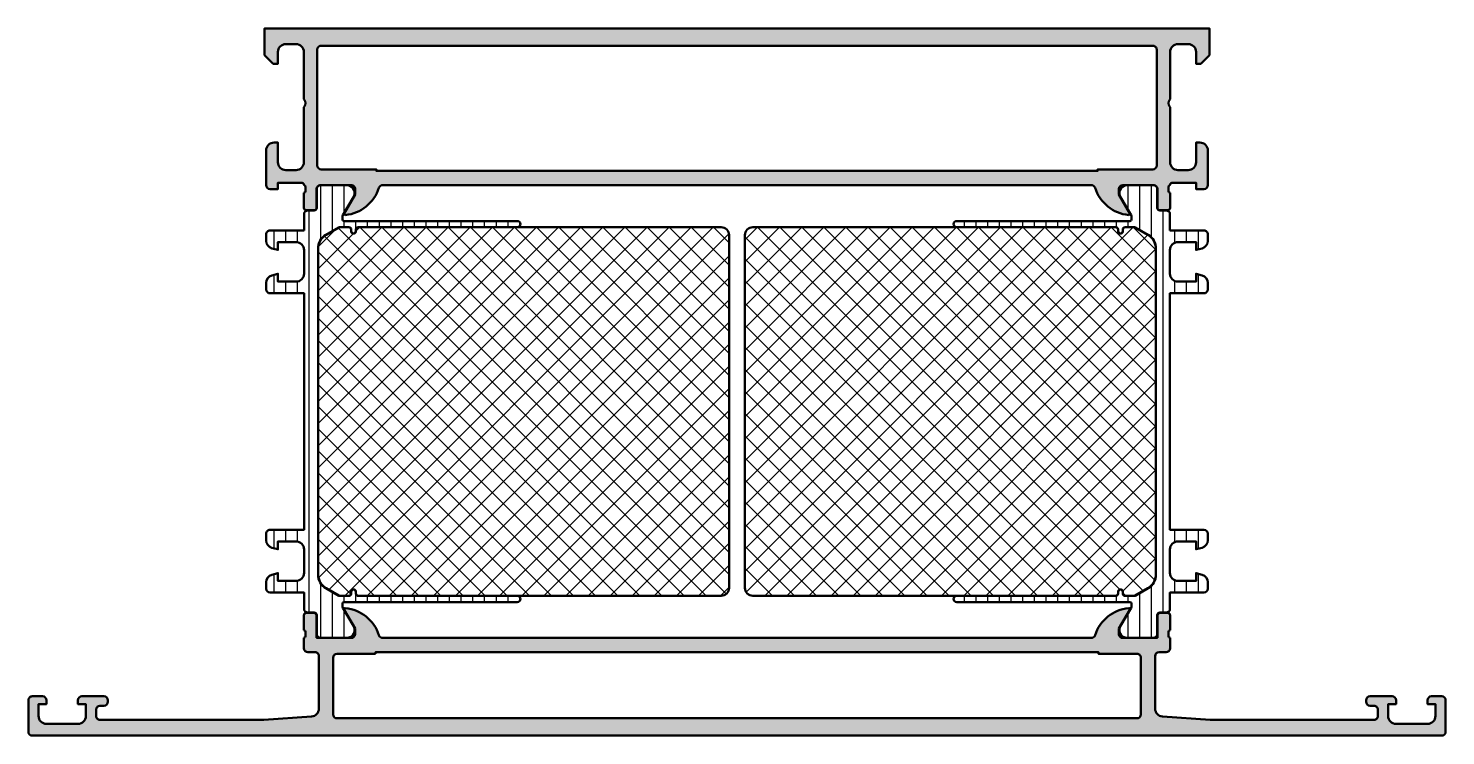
# Model space of a CAD drawing. Extents: x 0 to 180, y 0 to 90.
import ezdxf

# ---------------------------------------------------------------- set-up
doc = ezdxf.new("R2010")
doc.units = 0
for name, color, linetype, lineweight in [('0S-Alu contour', 7, 'Continuous', 50), ('0S-Alu hatch', 252, 'Continuous', 25), ('0S-Plastic contour', 254, 'Continuous', 50), ('0S-Plastic hatch', 253, 'Continuous', 25), ('0S-PT contour', 91, 'Continuous', 50), ('0S-PT hatch', 103, 'Continuous', 25)]:
    doc.layers.add(name, color=color, linetype=linetype, lineweight=lineweight)
pattern_1 = [(90, (0, 0), (-1.4859, 0), [])]
pattern_2 = [(135, (0, 0), (-1.403165018917055, -1.403165018917055), []), (225, (0, 0), (1.403165018917055, -1.403165018917055), [])]

# ---------------------------------------------------------------- blocks, each defined once
blk = doc.blocks.new('357210__A2CE162E_C3FB_48F1_88AA_946FA57472EB_')
at = {"layer": '0S-Alu hatch'}
h = blk.add_hatch(color=256, dxfattribs=at)
edge = h.paths.add_edge_path()
edge.add_ellipse((33.99997299848462, 86.79996918378733), major_axis=(-1.000027001879928, 0), ratio=1, start_angle=180, end_angle=269.9999999999992, ccw=False)
edge.add_line((35.00000000036456, 86.79996918378733), (35.00000000000003, 80.7999961853027))
edge.add_ellipse((34.47487825965855, 80.29999618530272), major_axis=(-0.7250881616598547, 0), ratio=1, start_angle=136.4038153765767, end_angle=223.5961846234234, ccw=False)
edge.add_line((35.00000000000003, 79.7999961853027), (35.00000000036455, 72.80002318681811))
edge.add_ellipse((33.99997299848463, 72.80002318681811), major_axis=(-1.000027001879921, 0), ratio=1, start_angle=90.00000000865992, end_angle=180, ccw=False)
edge.add_line((33.99997299863578, 71.79999618493818), (32.70000151260099, 71.79999618510624))
edge.add_ellipse((32.70000151260099, 72.80001600845054), major_axis=(-1.000019823344302, 0), ratio=1, start_angle=0, end_angle=90, ccw=False)
edge.add_line((31.69998168925668, 72.80001600845054), (31.69998168945316, 75.29999618530272))
edge.add_line((31.69998168945316, 75.29999618530272), (31.20000151260099, 75.29999618549918))
edge.add_arc((31.20000151260098, 74.29997636215487), 1.000019823344317, 89.9999999999998, 180)
edge.add_line((30.19998168925666, 74.29997636221172), (30.19998168920306, 69.90000284448733))
edge.add_arc((30.69999750391122, 69.90000284448735), 0.5000158147081564, 180, 270)
edge.add_line((30.69999750391122, 69.3999870297792), (31.69998168945316, 69.39998703002927))
edge.add_line((31.69998168945316, 69.39998703002927), (31.7001647949219, 70.19971542358397))
edge.add_line((31.7001647949219, 70.19971542358397), (34.69481618328842, 70.19971542358397))
edge.add_ellipse((34.69481618328844, 69.89971542358398), major_axis=(-0.2999999999999829, 0), ratio=1, start_angle=199.6171625852664, end_angle=270.0000000000041, ccw=False)
edge.add_line((34.97740326173258, 70.00043554618316), (35.0145957020689, 69.89608596058272))
edge.add_ellipse((34.91911604945447, 69.63186646253415), major_axis=(-0.2809418217574853, 0), ratio=1, start_angle=178.966945697799, end_angle=250.1319230473517, ccw=False)
edge.add_line((35.20001220703128, 69.62680130004915), (35.20001220703128, 69.17321853637687))
edge.add_ellipse((34.92106110355155, 69.16760241268479), major_axis=(-0.2790076324724508, 0), ratio=1, start_angle=106.43499743846971, end_angle=181.1533803407613, ccw=False)
edge.add_line((35.00000000000002, 68.89999465942383), (35.00000000000003, 67.00001296997067))
edge.add_arc((35.30000000000001, 67.00001296997067), 0.2999999999999829, 180, 270)
edge.add_line((35.30000000000001, 66.70001296997069), (36.29997558593755, 66.70001296997069))
edge.add_arc((36.29997558593755, 67.00001296997067), 0.2999999999999829, 270, 360)
edge.add_line((36.59997558593753, 67.00001296998892), (36.59997558579151, 69.3999825756073))
edge.add_ellipse((37.09996704027815, 69.3999825756073), major_axis=(-0.4999914544866328, 0), ratio=1, start_angle=270.00000000379595, end_angle=360, ccw=False)
edge.add_line((37.09996704024502, 69.89997403009393), (41.00000844541102, 69.89997403027931))
edge.add_ellipse((41.00000844541104, 69.39999010501352), major_axis=(-0.499983925265795, 0), ratio=1, start_angle=180, end_angle=270.00000000000165, ccw=False)
edge.add_line((41.49999237067683, 69.39999010501359), (41.49999237060561, 68.69997708177837))
edge.add_line((41.49999237060561, 68.69997708177837), (40.11174774169909, 66.29545895433724))
edge.add_arc((40.23559690514067, 66.23755170354637), 0.1367181954947265, 154.9409625368292, 275.5867961988117)
edge.add_arc((39.76213917038903, 71.07773224598856), 4.999999999999986, 275.5867961988125, 342.2389692797492)
edge.add_ellipse((44.99907530060331, 69.40026416962607), major_axis=(-0.499036204568865, 0), ratio=1, start_angle=270.00044199156594, end_angle=342.23896927975073, ccw=False)
edge.add_line((44.99907145093418, 69.89930037418009), (134.9999732336605, 69.89999465953242))
edge.add_ellipse((134.9999770910328, 69.39995941475189), major_axis=(-0.5000352447954124, 0), ratio=1, start_angle=197.7610307202519, end_angle=270.0004419911521, ccw=False)
edge.add_arc((140.2378646443081, 71.07773224598871), 5.000000000000136, 197.761030720251, 264.413203801188)
edge.add_arc((139.7644069095565, 66.2375517035464), 0.1367181954947283, 264.4132038011853, 385.0590374631666)
edge.add_line((139.8882560729981, 66.29545895433724), (138.5000114440916, 68.69997708177837))
edge.add_line((138.5000114440916, 68.69997708177837), (138.5000114440204, 69.39999010501359))
edge.add_ellipse((138.9999953692862, 69.39999010501352), major_axis=(-0.4999839252658092, 0), ratio=1, start_angle=270.00000001044845, end_angle=360, ccw=False)
edge.add_line((138.999995369195, 69.89997403027931), (142.9000260014299, 69.89997403073227))
edge.add_ellipse((142.9000260014298, 69.39997561738834), major_axis=(-0.4999984133439313, 0), ratio=1, start_angle=180, end_angle=269.99999999999676, ccw=False)
edge.add_line((143.4000244147738, 69.39997561738832), (143.4000244140625, 67.0000205993652))
edge.add_arc((143.7000244140625, 67.0000205993652), 0.2999999999999829, 180, 270)
edge.add_line((143.7000244140625, 66.7000205993652), (144.7, 66.7000205993652))
edge.add_arc((144.7, 67.00002059936521), 0.3000000000000114, 270, 360)
edge.add_line((145, 67.00002059936521), (144.9999999999999, 68.90000228881837))
edge.add_ellipse((145.0789388964483, 69.16761004207922), major_axis=(-0.2790076324723188, 0), ratio=1, start_angle=-1.1533803408378276, end_angle=73.56500256153907, ccw=False)
edge.add_line((144.7999877929687, 69.17322616577167), (144.7999877929687, 69.62680892944333))
edge.add_ellipse((145.1296682150864, 69.5982817256727), major_axis=(-0.3309123480360113, 0), ratio=1, start_angle=295.8475274471544, end_angle=355.05452210426523, ccw=False)
edge.add_line((144.9853977864102, 69.89608875294421), (145.0225883679146, 70.00043853814253))
edge.add_ellipse((145.3051770991977, 69.8997230529785), major_axis=(-0.3000000000000156, 0), ratio=1, start_angle=269.99999999998914, end_angle=340.38377767246345, ccw=False)
edge.add_line((145.3051770991978, 70.19972305297853), (148.2998352050781, 70.1997230529785))
edge.add_line((148.2998352050781, 70.1997230529785), (148.3000183105468, 69.39999465942381))
edge.add_line((148.3000183105468, 69.39999465942381), (149.3000024960887, 69.39999465917371))
edge.add_arc((149.3000024960887, 69.90001047388189), 0.5000158147081777, 270.0000000000033, 360)
edge.add_line((149.8000183107969, 69.90001047385958), (149.8000183107433, 74.2999839915494))
edge.add_arc((148.799998487399, 74.2999839915494), 1.000019823344302, 0, 90.0000000000016)
edge.add_line((148.799998487399, 75.3000038148937), (148.3000183105469, 75.30000381469725))
edge.add_line((148.3000183105469, 75.30000381469725), (148.3000183107433, 72.80002363784511))
edge.add_ellipse((147.299998487399, 72.80002363784511), major_axis=(-1.000019823344359, 0), ratio=1, start_angle=90.00000001606429, end_angle=180, ccw=False)
edge.add_line((147.2999984876794, 71.80000381450076), (146.0000270015153, 71.80000381433271))
edge.add_ellipse((146.0000270015153, 72.80003081621265), major_axis=(-1.000027001879942, 0), ratio=1, start_angle=0, end_angle=90, ccw=False)
edge.add_line((144.9999999996354, 72.80003081621265), (145, 79.80000381469725))
edge.add_ellipse((145.5251217403415, 80.30000381469723), major_axis=(-0.725088161659901, 0), ratio=1, start_angle=-43.59618462341979, end_angle=43.5961846234199, ccw=False)
edge.add_line((145, 80.80000381469725), (144.9999999996354, 86.79997681318184))
edge.add_ellipse((146.0000270015153, 86.79997681318187), major_axis=(-1.000027001879914, 0), ratio=1, start_angle=270.00000000865657, end_angle=360, ccw=False)
edge.add_line((146.0000270013642, 87.80000381506179), (147.2999984873989, 87.80000381489371))
edge.add_ellipse((147.2999984873989, 86.79998399154934), major_axis=(-1.000019823344374, 0), ratio=1, start_angle=180, end_angle=269.9999999999984, ccw=False)
edge.add_line((148.3000183107433, 86.79998399154941), (148.3000183105469, 85.30000381469723))
edge.add_line((148.3000183105469, 85.30000381469723), (148.9000244140625, 85.30000381469723))
edge.add_line((148.9000244140625, 85.30000381469723), (150, 86.40000991821287))
edge.add_line((150, 86.40000991821287), (150, 89.80000381469725))
edge.add_line((150, 89.80000381469725), (30.00000000000003, 89.7999961853027))
edge.add_line((30.00000000000003, 89.7999961853027), (30.00000000000003, 86.40000228881834))
edge.add_line((30.00000000000003, 86.40000228881834), (31.09997558593753, 85.29999618530272))
edge.add_line((31.09997558593753, 85.29999618530272), (31.69998168945316, 85.29999618530272))
edge.add_line((31.69998168945316, 85.29999618530272), (31.69998168925668, 86.7999763621549))
edge.add_ellipse((32.70000151260094, 86.79997636215492), major_axis=(-1.000019823344267, 0), ratio=1, start_angle=270.0000000160651, end_angle=360, ccw=False)
edge.add_line((32.70000151232055, 87.7999961854992), (33.99997299848464, 87.79999618566725))
edge = h.paths.add_edge_path()
edge.add_ellipse((37.20000898742271, 87.09997575378824), major_axis=(-0.5000234838237261, 0), ratio=1, start_angle=270.0000041398069, end_angle=359.9973091415379, ccw=False)
edge.add_line((37.20000895129438, 87.59999923761197), (142.7999947911488, 87.60000686700656))
edge.add_ellipse((142.7999948272745, 87.09998338318277), major_axis=(-0.5000234838237532, 0), ratio=1, start_angle=180, end_angle=270.0000041395056, ccw=False)
edge.add_line((143.3000183110983, 87.09998338319129), (143.3000183107969, 72.40001047388186))
edge.add_ellipse((142.8000024960887, 72.40001047388186), major_axis=(-0.5000158147081493, 0), ratio=1, start_angle=90, end_angle=180, ccw=False)
edge.add_line((142.8000024960887, 71.89999465917373), (135.8000183105468, 71.89999465942381))
edge.add_line((135.8000183105468, 71.89999465942381), (135.8000183105468, 71.69999771118162))
edge.add_line((135.8000183105468, 71.69999771118162), (44.19998550415042, 71.69999008178709))
edge.add_line((44.19998550415042, 71.69999008178709), (44.19998550415042, 71.89998703002927))
edge.add_line((44.19998550415042, 71.89998703002927), (37.20000131860849, 71.8999870297792))
edge.add_ellipse((37.20000131860849, 72.40000284448735), major_axis=(-0.5000158147081564, 0), ratio=1, start_angle=0, end_angle=90, ccw=False)
edge.add_line((36.69998550390033, 72.40000284448735), (36.69998550415042, 87.09999923706053))
at = {"layer": '0S-Alu contour', "color": 7}
for points in [[(148.3000183107433, 86.79998399154941), (148.3000183105469, 85.30000381469723), (148.9000244140625, 85.30000381469723), (150, 86.40000991821287), (150, 89.80000381469725), (30.00000000000003, 89.7999961853027), (30.00000000000003, 86.40000228881834), (31.09997558593753, 85.29999618530272), (31.69998168945316, 85.29999618530272), (31.69998168925668, 86.7999763621549)], [(32.70000151232055, 87.7999961854992), (33.99997299848464, 87.79999618566725)], [(35.00000000036456, 86.79996918378733), (35.00000000000003, 80.7999961853027)], [(36.69998550390033, 72.40000284448735), (36.69998550415042, 87.09999923706053)], [(37.20000895129438, 87.59999923761197), (142.7999947911488, 87.60000686700656)], [(143.3000183110983, 87.09998338319129), (143.3000183107969, 72.40001047388186)], [(145, 80.80000381469725), (144.9999999996354, 86.79997681318184)], [(146.0000270013642, 87.80000381506179), (147.2999984873989, 87.80000381489371)], [(35.00000000000003, 79.7999961853027), (35.00000000036455, 72.80002318681811)], [(144.9999999996354, 72.80003081621265), (145, 79.80000381469725)], [(30.19998168925666, 74.29997636221172), (30.19998168920306, 69.90000284448733)], [(31.69998168925668, 72.80001600845054), (31.69998168945316, 75.29999618530272), (31.20000151260099, 75.29999618549918)], [(148.799998487399, 75.3000038148937), (148.3000183105469, 75.30000381469725), (148.3000183107433, 72.80002363784511)], [(149.8000183107969, 69.90001047385958), (149.8000183107433, 74.2999839915494)], [(33.99997299863578, 71.79999618493818), (32.70000151260099, 71.79999618510624)], [(142.8000024960887, 71.89999465917373), (135.8000183105468, 71.89999465942381), (135.8000183105468, 71.69999771118162), (44.19998550415042, 71.69999008178709), (44.19998550415042, 71.89998703002927), (37.20000131860849, 71.8999870297792)], [(147.2999984876794, 71.80000381450076), (146.0000270015153, 71.80000381433271)], [(30.69999750391122, 69.3999870297792), (31.69998168945316, 69.39998703002927), (31.7001647949219, 70.19971542358397), (34.69481618328842, 70.19971542358397)], [(34.97740326173258, 70.00043554618316), (35.0145957020689, 69.89608596058272)], [(35.00000000000002, 68.89999465942383), (35.00000000000003, 67.00001296997067)], [(35.20001220703128, 69.62680130004915), (35.20001220703128, 69.17321853637687)], [(36.59997558593753, 67.00001296998892), (36.59997558579151, 69.3999825756073)], [(37.09996704024502, 69.89997403009393), (41.00000844541102, 69.89997403027931)], [(41.49999237067683, 69.39999010501359), (41.49999237060561, 68.69997708177837), (40.11174774169909, 66.29545895433724)], [(44.99907145093418, 69.89930037418009), (134.9999732336605, 69.89999465953242)], [(139.8882560729981, 66.29545895433724), (138.5000114440916, 68.69997708177837), (138.5000114440204, 69.39999010501359)], [(138.999995369195, 69.89997403027931), (142.9000260014299, 69.89997403073227)], [(143.4000244147738, 69.39997561738832), (143.4000244140625, 67.0000205993652)], [(144.7999877929687, 69.17322616577167), (144.7999877929687, 69.62680892944333)], [(144.9853977864102, 69.89608875294421), (145.0225883679146, 70.00043853814253)], [(145, 67.00002059936521), (144.9999999999999, 68.90000228881837)], [(145.3051770991978, 70.19972305297853), (148.2998352050781, 70.1997230529785), (148.3000183105468, 69.39999465942381), (149.3000024960887, 69.39999465917371)], [(35.30000000000001, 66.70001296997069), (36.29997558593755, 66.70001296997069)], [(143.7000244140625, 66.7000205993652), (144.7, 66.7000205993652)]]:
    blk.add_lwpolyline(points, dxfattribs=at)
at = {"layer": '0S-Alu contour', "color": 7, "extrusion": (0, 0, -1)}
for centre, radius, start, end in [((-32.70000151260094, 86.79997636215492), 1.000019823344267, 0, 89.99999998393488), ((-33.99997299848462, 86.79996918378733), 1.000027001879928, 90.00000000000081, 180), ((-37.20000898742271, 87.09997575378824), 0.5000234838237261, 0.002690858462049, 89.99999586019312), ((-142.7999948272745, 87.09998338318277), 0.5000234838237532, 89.99999586049437, 180), ((-146.0000270015153, 86.79997681318187), 1.000027001879914, 0, 89.99999999134344), ((-147.2999984873989, 86.79998399154934), 1.000019823344374, 90.0000000000016, 180), ((-34.47487825965855, 80.29999618530272), 0.7250881616598548, 136.4038153765766, 223.5961846234233), ((-145.5251217403415, 80.30000381469723), 0.725088161659901, 316.4038153765801, 43.59618462341983), ((-32.70000151260099, 72.80001600845054), 1.000019823344302, 270, 0), ((-33.99997299848463, 72.80002318681811), 1.000027001879921, 180, 269.9999999913401), ((-37.20000131860849, 72.40000284448735), 0.5000158147081564, 270, 0), ((-142.8000024960887, 72.40001047388186), 0.5000158147081493, 180, 270), ((-146.0000270015153, 72.80003081621265), 1.000027001879942, 270, 0), ((-147.299998487399, 72.80002363784511), 1.000019823344359, 180, 269.9999999839357), ((-34.69481618328844, 69.89971542358398), 0.2999999999999829, 89.99999999999594, 160.3828374147336), ((-34.92106110355155, 69.16760241268479), 0.2790076324724508, 178.8466196592387, 253.5650025615303), ((-34.91911604945447, 69.63186646253415), 0.2809418217574853, 109.8680769526483, 181.0330543022011), ((-37.09996704027815, 69.3999825756073), 0.4999914544866329, 0, 89.99999999620404), ((-41.00000844541104, 69.39999010501352), 0.499983925265795, 89.99999999999837, 180), ((-44.99907530060331, 69.40026416962607), 0.4990362045688651, 17.76103072024925, 89.99955800843404), ((-134.9999770910328, 69.39995941475189), 0.5000352447954124, 89.99955800884786, 162.2389692797481), ((-138.9999953692862, 69.39999010501352), 0.4999839252658092, 0, 89.99999998955157), ((-142.9000260014298, 69.39997561738834), 0.4999984133439313, 90.00000000000325, 180), ((-145.0789388964483, 69.16761004207922), 0.2790076324723188, 286.4349974384609, 1.153380340837794), ((-145.1296682150864, 69.5982817256727), 0.3309123480360113, 4.945477895734765, 64.1524725528456), ((-145.3051770991977, 69.8997230529785), 0.3000000000000156, 19.61622232753654, 90.00000000001087)]:
    blk.add_arc(centre, radius, start, end, dxfattribs=at)
at = {"layer": '0S-Alu contour', "color": 7}
for centre, radius, start, end in [((31.20000151260098, 74.29997636215487), 1.000019823344317, 89.9999999999998, 180), ((148.799998487399, 74.2999839915494), 1.000019823344302, 0, 90.0000000000016), ((30.69999750391122, 69.90000284448735), 0.5000158147081564, 180, 270), ((39.76213917038903, 71.07773224598856), 4.999999999999986, 275.5867961988125, 342.2389692797492), ((140.2378646443081, 71.07773224598871), 5.000000000000136, 197.761030720251, 264.413203801188), ((149.3000024960887, 69.90001047388189), 0.5000158147081777, 270.0000000000033, 0), ((35.30000000000001, 67.00001296997067), 0.2999999999999829, 180, 270), ((36.29997558593755, 67.00001296997067), 0.2999999999999829, 270, 0), ((143.7000244140625, 67.0000205993652), 0.2999999999999829, 180, 270), ((144.7, 67.00002059936521), 0.3000000000000114, 270, 0), ((40.23559690514067, 66.23755170354637), 0.1367181954947265, 154.9409625368292, 275.5867961988117), ((139.7644069095565, 66.2375517035464), 0.1367181954947283, 264.4132038011853, 25.05903746316666)]:
    blk.add_arc(centre, radius, start, end, dxfattribs=at)
blk = doc.blocks.new('284603__00D54223_AC9E_4FA6_A625_44B246B85FA3___D4ED3256_DC19_4FDC_8591_6B9765A6E236_')
at = {"layer": '0S-Plastic hatch'}
h = blk.add_hatch(dxfattribs=at)
h.set_pattern_fill('ANSI31', color=256, scale=0.4680000000000001, angle=45, style=0)
h.set_pattern_definition(pattern_1)
edge = h.paths.add_edge_path()
edge.add_line((35.01000000000001, 64.14), (35.01000000000001, 66.19000567890926))
edge.add_ellipse((35.499997321098, 66.19000567890926), major_axis=(-0.489997321097988, 0), ratio=1, start_angle=270, end_angle=360, ccw=False)
edge.add_line((35.499997321098, 66.68000300000725), (36.31033133333779, 66.68000300000006))
edge.add_arc((36.31033133334054, 66.99000300000006), 0.3100000000000023, 269.9999999994918, 360.0079247372467)
edge.add_line((36.62033133037533, 66.99004587695481), (36.61999938762353, 69.3899362492993))
edge.add_ellipse((37.10999536037288, 69.39000402257068), major_axis=(-0.4899959774363491, 0), ratio=1, start_angle=-90.00030248226511, end_angle=0.007924804668903107, ccw=False)
edge.add_line((37.10999794721426, 69.8800000000002), (40.58582249619136, 69.88000000000002))
edge.add_ellipse((40.44422884911532, 68.9001819252772), major_axis=(-0.9899960709244615, 0), ratio=1, start_angle=147.2592430116266, end_angle=261.77710364110425, ccw=False)
edge.add_line((41.27694055409628, 68.36475365105778), (39.95832702893503, 66.08084771687831))
edge.add_arc((40.40000000000001, 65.82584774309277), 0.5100000000000028, 150.0000034006558, 180)
edge.add_line((39.89000000000001, 65.82584774309277), (39.88999999999999, 65.54999999999998))
edge.add_arc((40.09999999999957, 65.54999999999998), 0.2099999999995816, 180, 270)
edge.add_line((40.09999999999957, 65.3400000000004), (62.10058750734567, 65.34000000000006))
edge.add_ellipse((62.10058750715925, 64.95020331969548), major_axis=(-0.3897966803045846, 0), ratio=1, start_angle=90.00263807072167, end_angle=269.99999997259965, ccw=False)
edge.add_line((62.10060545457559, 64.56040663980407), (41.89995253878697, 64.5594765562485))
edge.add_arc((41.8999668119018, 64.24947655657681), 0.3100000000002725, 90.0026380298093, 180)
edge.add_line((41.58996681190153, 64.24947655657706), (41.58996681190155, 64.04996681194896))
edge.add_ellipse((41.29999999999999, 64.04996681194896), major_axis=(-0.2899668119015572, 0), ratio=1, start_angle=0, end_angle=180, ccw=False)
edge.add_line((41.01003318809843, 64.04996681194896), (41.01003318809843, 64.24947392175962))
edge.add_arc((40.70003318809841, 64.24947392175963), 0.3100000000000236, 0, 90)
edge.add_line((40.70003318809841, 64.55947392175966), (39.53498719053964, 64.55947392175965))
edge.add_arc((39.53498719053966, 64.3494739217596), 0.2100000000000506, 90.0000000000039, 119.9999999999996)
edge.add_line((39.42998719053964, 64.53133925655438), (37.79500000000017, 63.58737896197499))
edge.add_arc((38.80000000000006, 61.84666790036814), 2.010000000000057, 119.9999999999953, 180)
edge.add_line((36.79000000000001, 61.84666790036815), (36.78999999999997, 20.45333209967912))
edge.add_arc((38.79999999999994, 20.45333209967912), 2.009999999999969, 180, 240.0000000000001)
edge.add_line((37.79499999999995, 18.71262103807243), (39.42998719053952, 17.76866074349283))
edge.add_arc((39.53498719053955, 17.95052607828762), 0.2100000000000719, 240.0000000000012, 270.0000000000019)
edge.add_line((39.53498719053956, 17.74052607828755), (40.70003318814561, 17.74052607828755))
edge.add_arc((40.70003318814562, 18.05052607824036), 0.3099999999528116, 269.9999999999987, 360)
edge.add_line((41.01003318809843, 18.05052607824036), (41.01003318809843, 18.25003318805101))
edge.add_ellipse((41.29999999999999, 18.25003318805102), major_axis=(-0.2899668119015572, 0), ratio=1, start_angle=180, end_angle=360, ccw=False)
edge.add_line((41.58996681190155, 18.25003318805103), (41.58996681190155, 18.05052344342288))
edge.add_arc((41.8999653857091, 18.05052344342288), 0.3099985738075546, 180, 269.9985112747417)
edge.add_line((41.89995733096735, 17.74052486971997), (62.1003943211669, 17.73999999986838))
edge.add_ellipse((62.10038418774789, 17.34999999999999), major_axis=(-0.3900000000000392, 0), ratio=1, start_angle=90.00000000088937, end_angle=269.9985112765605, ccw=False)
edge.add_line((62.10038418775393, 16.95999999999995), (40.09999999999994, 16.95999999999996))
edge.add_arc((40.09999999999994, 16.75), 0.2099999999999618, 90, 180)
edge.add_line((39.88999999999999, 16.75), (39.88999999947514, 16.47412934930371))
edge.add_arc((40.3999145076139, 16.4741293492942), 0.5099145081387633, 180, 209.9999965982755)
edge.add_line((39.95831557467035, 16.21917212144311), (41.2769405540967, 13.93524634894158))
edge.add_ellipse((40.44422884911532, 13.3998180747228), major_axis=(-0.9899960709244714, 0), ratio=1, start_angle=98.2228963588986, end_angle=212.7407569883294, ccw=False)
edge.add_line((40.58582249619141, 12.41999999999995), (37.10999536038211, 12.41999999999299))
edge.add_ellipse((37.1099953603821, 12.90999597743855), major_axis=(-0.4899959774455667, 0), ratio=1, start_angle=-0.0003024745436732701, end_angle=90.0000000000008, ccw=False)
edge.add_line((36.61999938294336, 12.9099985642252), (36.62033133037532, 15.30995412303322))
edge.add_arc((36.31033133333455, 15.30999699999396), 0.3100000000059852, 359.9920752615574, 449.9999999988942)
edge.add_line((36.31033133334053, 15.61999699999995), (35.49999732109789, 15.61999699999278))
edge.add_ellipse((35.49999732109794, 16.1099943210907), major_axis=(-0.4899973210979258, 0), ratio=1, start_angle=0, end_angle=89.999999999995, ccw=False)
edge.add_line((35.01000000000001, 16.10999432109075), (35.01000000000001, 18.16000000000001))
edge.add_line((35.01000000000001, 18.16000000000001), (30.7, 18.16000000000001))
edge.add_ellipse((30.7, 18.65000000000001), major_axis=(-0.4899999999999985, 0), ratio=1, start_angle=0, end_angle=89.9999999999996, ccw=False)
edge.add_line((30.21, 18.65000000000001), (30.21, 19.48074922337441))
edge.add_ellipse((31.2, 19.48074922337441), major_axis=(-0.9899999999999984, 0), ratio=1, start_angle=284.99999999999676, end_angle=360, ccw=False)
edge.add_line((30.94376914534855, 20.4370157914006), (31.68999999999999, 20.63696774627159))
edge.add_line((31.68999999999999, 20.63696774627159), (31.69, 19.64000000000001))
edge.add_line((31.69, 19.64000000000001), (34.00000000000002, 19.64000000000001))
edge.add_arc((34, 20.65000000000002), 1.010000000000008, 270.0000000000008, 360)
edge.add_line((35.01000000000001, 20.65000000000002), (35.01000000000001, 23.65000000000001))
edge.add_arc((34.00000000000001, 23.65000000000001), 1.009999999999998, 0, 89.9999999999996)
edge.add_line((34.00000000000002, 24.66000000000001), (31.69, 24.66000000000001))
edge.add_line((31.69, 24.66000000000001), (31.69, 23.66303225372844))
edge.add_line((31.69, 23.66303225372844), (30.94376914534856, 23.86298420859941))
edge.add_ellipse((31.20000000000001, 24.81925077662561), major_axis=(-0.9900000000000092, 0), ratio=1, start_angle=0, end_angle=75.00000000000261, ccw=False)
edge.add_line((30.21000000000001, 24.81925077662561), (30.21, 25.65000000000001))
edge.add_ellipse((30.7, 25.65000000000001), major_axis=(-0.4899999999999985, 0), ratio=1, start_angle=269.99999999999955, end_angle=360, ccw=False)
edge.add_line((30.7, 26.14000000000001), (35.01000000000001, 26.14000000000001))
edge.add_line((35.01000000000001, 26.14000000000001), (35.01000000000001, 56.16))
edge.add_line((35.01000000000001, 56.16), (30.69999999999999, 56.16))
edge.add_ellipse((30.7, 56.65), major_axis=(-0.4899999999999949, 0), ratio=1, start_angle=0, end_angle=89.9999999999996, ccw=False)
edge.add_line((30.21, 56.65), (30.21, 57.48074922337435))
edge.add_ellipse((31.20000000000002, 57.48074922337437), major_axis=(-0.9900000000000198, 0), ratio=1, start_angle=284.99999999999864, end_angle=360, ccw=False)
edge.add_line((30.94376914534854, 58.43701579140057), (31.68999999999999, 58.63696774627158))
edge.add_line((31.68999999999999, 58.63696774627158), (31.69, 57.64000000000001))
edge.add_line((31.69, 57.64000000000001), (33.99999999999999, 57.64000000000001))
edge.add_arc((33.99999999999999, 58.65000000000001), 1.010000000000012, 270.0000000000004, 360)
edge.add_line((35.01, 58.65000000000001), (35.01000000000001, 61.65000000000001))
edge.add_arc((34.00000000000002, 61.65), 1.00999999999999, 0, 90)
edge.add_line((34.00000000000002, 62.65999999999999), (31.69, 62.66))
edge.add_line((31.69, 62.66), (31.69, 61.66303225372843))
edge.add_line((31.69, 61.66303225372843), (30.94376914534839, 61.86298420859955))
edge.add_ellipse((31.19999999999994, 62.81925077662566), major_axis=(-0.9899999999999396, 0), ratio=1, start_angle=0, end_angle=74.99999999999608, ccw=False)
edge.add_line((30.20999999999999, 62.81925077662566), (30.21, 63.65))
edge.add_ellipse((30.7, 63.65000000000001), major_axis=(-0.4899999999999949, 0), ratio=1, start_angle=269.99999999999835, end_angle=360, ccw=False)
edge.add_line((30.70000000000001, 64.14000000000001), (35.01000000000001, 64.14))
at = {"layer": '0S-Plastic contour', "color": 7}
for points in [[(36.62033133037533, 66.99004587695481), (36.61999938762353, 69.3899362492993)], [(37.10999794721426, 69.8800000000002), (40.58582249619136, 69.88000000000002)], [(35.499997321098, 66.68000300000725), (36.31033133333779, 66.68000300000006)], [(41.27694055409628, 68.36475365105778), (39.95832702893503, 66.08084771687831)], [(35.01000000000001, 64.14), (35.01000000000001, 66.19000567890926)], [(39.89000000000001, 65.82584774309277), (39.88999999999999, 65.54999999999998)], [(40.09999999999957, 65.3400000000004), (62.10058750734567, 65.34000000000006)], [(30.20999999999999, 62.81925077662566), (30.21, 63.65)], [(30.70000000000001, 64.14000000000001), (35.01000000000001, 64.14)], [(39.42998719053964, 64.53133925655438), (37.79500000000017, 63.58737896197499)], [(40.70003318809841, 64.55947392175966), (39.53498719053964, 64.55947392175965)], [(41.01003318809843, 64.04996681194896), (41.01003318809843, 64.24947392175962)], [(41.58996681190153, 64.24947655657706), (41.58996681190155, 64.04996681194896)], [(62.10060545457559, 64.56040663980407), (41.89995253878697, 64.5594765562485)], [(34.00000000000002, 62.65999999999999), (31.69, 62.66), (31.69, 61.66303225372843), (30.94376914534839, 61.86298420859955)], [(35.01, 58.65000000000001), (35.01000000000001, 61.65000000000001)], [(36.79000000000001, 61.84666790036815), (36.78999999999997, 20.45333209967912)], [(30.94376914534854, 58.43701579140057), (31.68999999999999, 58.63696774627158), (31.69, 57.64000000000001), (33.99999999999999, 57.64000000000001)], [(30.21, 56.65), (30.21, 57.48074922337435)], [(30.7, 26.14000000000001), (35.01000000000001, 26.14000000000001), (35.01000000000001, 56.16), (30.69999999999999, 56.16)], [(30.21000000000001, 24.81925077662561), (30.21, 25.65000000000001)], [(34.00000000000002, 24.66000000000001), (31.69, 24.66000000000001), (31.69, 23.66303225372844), (30.94376914534856, 23.86298420859941)], [(35.01000000000001, 20.65000000000002), (35.01000000000001, 23.65000000000001)], [(30.94376914534855, 20.4370157914006), (31.68999999999999, 20.63696774627159), (31.69, 19.64000000000001), (34.00000000000002, 19.64000000000001)], [(30.21, 18.65000000000001), (30.21, 19.48074922337441)], [(35.01000000000001, 16.10999432109075), (35.01000000000001, 18.16000000000001), (30.7, 18.16000000000001)], [(37.79499999999995, 18.71262103807243), (39.42998719053952, 17.76866074349283)], [(41.01003318809843, 18.05052607824036), (41.01003318809843, 18.25003318805101)], [(41.58996681190155, 18.25003318805103), (41.58996681190155, 18.05052344342288)], [(39.53498719053956, 17.74052607828755), (40.70003318814561, 17.74052607828755)], [(39.88999999999999, 16.75), (39.88999999947514, 16.47412934930371)], [(39.95831557467035, 16.21917212144311), (41.2769405540967, 13.93524634894158)], [(62.10038418775393, 16.95999999999995), (40.09999999999994, 16.95999999999996)], [(41.89995733096735, 17.74052486971997), (62.1003943211669, 17.73999999986838)], [(36.31033133334053, 15.61999699999995), (35.49999732109789, 15.61999699999278)], [(36.61999938294336, 12.9099985642252), (36.62033133037532, 15.30995412303322)], [(40.58582249619141, 12.41999999999995), (37.10999536038211, 12.41999999999299)]]:
    blk.add_lwpolyline(points, dxfattribs=at)
at = {"layer": '0S-Plastic contour', "color": 7, "extrusion": (0, 0, -1)}
for centre, radius, start, end in [((-37.10999536037288, 69.39000402257068), 0.4899959774363492, 359.9920751953311, 90.00030248226501), ((-40.44422884911532, 68.9001819252772), 0.9899960709244615, 98.22289635889575, 212.7407569883734), ((-35.499997321098, 66.19000567890926), 0.489997321097988, 0, 90), ((-62.10058750715925, 64.95020331969548), 0.3897966803045847, 90.00000002740032, 269.9973619292783), ((-30.7, 63.65000000000001), 0.4899999999999949, 0, 90.00000000000165), ((-41.29999999999999, 64.04996681194896), 0.2899668119015572, 180, 0), ((-31.19999999999994, 62.81925077662566), 0.9899999999999396, 285.0000000000039, 0), ((-31.20000000000002, 57.48074922337437), 0.9900000000000198, 0, 75.00000000000139), ((-30.7, 56.65), 0.4899999999999949, 270.0000000000004, 0), ((-30.7, 25.65000000000001), 0.4899999999999985, 0, 90.00000000000043), ((-31.20000000000001, 24.81925077662561), 0.9900000000000092, 284.9999999999974, 0), ((-31.2, 19.48074922337441), 0.9899999999999984, 0, 75.00000000000323), ((-30.7, 18.65000000000001), 0.4899999999999985, 270.0000000000004, 0), ((-41.29999999999999, 18.25003318805102), 0.2899668119015572, 0, 180), ((-62.10038418774789, 17.34999999999999), 0.3900000000000392, 90.00148872343951, 269.9999999991106), ((-35.49999732109794, 16.1099943210907), 0.4899973210979259, 270.000000000005, 0), ((-37.1099953603821, 12.90999597743855), 0.4899959774455667, 269.9999999999992, 0.0003024745437406), ((-40.44422884911532, 13.3998180747228), 0.9899960709244714, 147.2592430116706, 261.7771036411014)]:
    blk.add_arc(centre, radius, start, end, dxfattribs=at)
at = {"layer": '0S-Plastic contour', "color": 7}
for centre, radius, start, end in [((36.31033133334054, 66.99000300000006), 0.3100000000000023, 269.9999999994918, 0.0079247372467711), ((40.40000000000001, 65.82584774309277), 0.5100000000000028, 150.0000034006558, 180), ((40.09999999999957, 65.54999999999998), 0.2099999999995816, 180, 270), ((38.80000000000006, 61.84666790036814), 2.010000000000057, 119.9999999999953, 180), ((39.53498719053966, 64.3494739217596), 0.2100000000000506, 90.0000000000039, 119.9999999999996), ((40.70003318809841, 64.24947392175963), 0.3100000000000236, 0, 90), ((41.8999668119018, 64.24947655657681), 0.3100000000002725, 90.0026380298093, 180), ((34.00000000000002, 61.65), 1.00999999999999, 0, 90), ((33.99999999999999, 58.65000000000001), 1.010000000000012, 270.0000000000004, 0), ((34.00000000000001, 23.65000000000001), 1.009999999999998, 0, 89.9999999999996), ((34, 20.65000000000002), 1.010000000000008, 270.0000000000008, 0), ((38.79999999999994, 20.45333209967912), 2.009999999999969, 180, 240.0000000000001), ((40.70003318814562, 18.05052607824036), 0.3099999999528116, 269.9999999999987, 0), ((41.8999653857091, 18.05052344342288), 0.3099985738075546, 180, 269.9985112747417), ((39.53498719053955, 17.95052607828762), 0.2100000000000719, 240.0000000000012, 270.0000000000019), ((40.09999999999994, 16.75), 0.2099999999999618, 90, 180), ((40.3999145076139, 16.4741293492942), 0.5099145081387633, 180, 209.9999965982755), ((36.31033133333455, 15.30999699999396), 0.3100000000059852, 359.9920752615574, 89.99999999889422)]:
    blk.add_arc(centre, radius, start, end, dxfattribs=at)
blk = doc.blocks.new('441220__B6B59DAC_D418_4DEB_AD61_8FA9934356B1_')
at = {"layer": '0S-PT hatch'}
h = blk.add_hatch(dxfattribs=at)
h.set_pattern_fill('ANSI37', color=256, scale=0.625, angle=90, style=0)
h.set_pattern_definition(pattern_2)
edge = h.paths.add_edge_path()
edge.add_line((88.99000000000007, 63.55020331971917), (88.99000000000007, 18.74979668028098))
edge.add_ellipse((88.00000000000006, 18.74979668028097), major_axis=(-0.9899999999999948, 0), ratio=1, start_angle=89.99983814236418, end_angle=180, ccw=False)
edge.add_line((87.99999720330088, 17.75979668028493), (55.53626096940179, 17.75988838867724))
edge.add_line((55.53626096940179, 17.75988838867724), (41.89996458889802, 17.75999291810232))
edge.add_ellipse((41.89996681190161, 18.04999291809381), major_axis=(-0.2900000000000142, 0), ratio=1, start_angle=0, end_angle=89.99956079750478, ccw=False)
edge.add_line((41.6099668119016, 18.04999291809373), (41.60996681190154, 18.25056371338019))
edge.add_arc((41.30053760718778, 18.25056371338017), 0.3094292047137586, 0, 180)
edge.add_line((40.99110840247402, 18.25056371338015), (40.99110840247402, 18.04999291809384))
edge.add_ellipse((40.70111549682085, 18.04999291809383), major_axis=(-0.2899929056531718, 0), ratio=1, start_angle=93.45167321396468, end_angle=180, ccw=False)
edge.add_line((40.71857499228147, 17.76052607828755), (39.53498719053954, 17.76052607828755))
edge.add_ellipse((39.53498719053954, 17.95052607828759), major_axis=(-0.1900000000000403, 0), ratio=1, start_angle=59.999999999999716, end_angle=90, ccw=False)
edge.add_line((39.43998719053952, 17.78598125156852), (37.80499999999994, 18.72994154614816))
edge.add_ellipse((38.79999999999995, 20.45333209967918), major_axis=(-1.98999999999999, 0), ratio=1, start_angle=0, end_angle=59.9999999999996, ccw=False)
edge.add_line((36.80999999999996, 20.45333209967918), (36.81000000000003, 61.84666790036818))
edge.add_ellipse((38.80000000000007, 61.84666790036817), major_axis=(-1.990000000000044, 0), ratio=1, start_angle=299.9999999999968, end_angle=360, ccw=False)
edge.add_line((37.80500000000014, 63.57005845389929), (39.43998719053956, 64.51401874847869))
edge.add_ellipse((39.53498719053951, 64.34947392175975), major_axis=(-0.1899999999998833, 0), ratio=1, start_angle=269.9999999998543, end_angle=300.0000000000026, ccw=False)
edge.add_line((39.53498719054, 64.53947392175964), (40.71856164359702, 64.53947392175668))
edge.add_ellipse((40.7011013081066, 64.24999291811741), major_axis=(-0.2900070943674224, 0), ratio=1, start_angle=180, end_angle=266.5483296015026, ccw=False)
edge.add_line((40.99110840247403, 64.24999291811741), (40.99110840247403, 64.0494221228312))
edge.add_arc((41.30107521437561, 64.0494221228312), 0.3099668119015817, 180, 360)
edge.add_line((41.61104202627719, 64.0494221228312), (41.6110420262772, 64.24999291807026))
edge.add_ellipse((41.90144866566815, 64.24999291807029), major_axis=(-0.2904066393909517, 0), ratio=1, start_angle=269.99956077224, end_angle=360, ccw=False)
edge.add_line((41.9014508919169, 64.54039955745272), (55.53626086449546, 64.54029503339149))
edge.add_line((55.53626086449546, 64.54029503339149), (88.00000279686014, 64.54020331971519))
edge.add_ellipse((88.00000000000006, 63.55020331971914), major_axis=(-0.9900000000000021, 0), ratio=1, start_angle=180, end_angle=269.99983813305164, ccw=False)
at = {"layer": '0S-PT contour', "color": 7}
for points in [[(37.80500000000014, 63.57005845389929), (39.43998719053956, 64.51401874847869)], [(39.53498719054, 64.53947392175964), (40.71856164359702, 64.53947392175668)], [(40.99110840247403, 64.24999291811741), (40.99110840247403, 64.0494221228312)], [(41.61104202627719, 64.0494221228312), (41.6110420262772, 64.24999291807026)], [(41.9014508919169, 64.54039955745272), (55.53626086449546, 64.54029503339149), (88.00000279686014, 64.54020331971519)], [(88.99000000000007, 63.55020331971917), (88.99000000000007, 18.74979668028098)], [(36.80999999999996, 20.45333209967918), (36.81000000000003, 61.84666790036818)], [(39.43998719053952, 17.78598125156852), (37.80499999999994, 18.72994154614816)], [(40.99110840247402, 18.25056371338015), (40.99110840247402, 18.04999291809384)], [(41.6099668119016, 18.04999291809373), (41.60996681190154, 18.25056371338019)], [(40.71857499228147, 17.76052607828755), (39.53498719053954, 17.76052607828755)], [(87.99999720330088, 17.75979668028493), (55.53626096940179, 17.75988838867724), (41.89996458889802, 17.75999291810232)]]:
    blk.add_lwpolyline(points, dxfattribs=at)
at = {"layer": '0S-PT contour', "color": 7, "extrusion": (0, 0, -1)}
for centre, radius, start, end in [((-38.80000000000007, 61.84666790036817), 1.990000000000044, 0, 60.00000000000316), ((-39.53498719053951, 64.34947392175975), 0.1899999999998833, 59.99999999999741, 90.0000000001457), ((-40.7011013081066, 64.24999291811741), 0.2900070943674224, 93.45167039849738, 180), ((-41.90144866566815, 64.24999291807029), 0.2904066393909517, 0, 90.00043922776003), ((-88.00000000000006, 63.55020331971914), 0.9900000000000021, 90.00016186694837, 180), ((-38.79999999999995, 20.45333209967918), 1.98999999999999, 300.0000000000005, 0), ((-40.70111549682085, 18.04999291809383), 0.2899929056531718, 180, 266.5483267860353), ((-41.89996681190161, 18.04999291809381), 0.2900000000000142, 270.0004392024952, 0), ((-88.00000000000006, 18.74979668028097), 0.9899999999999948, 180, 270.0001618576358), ((-39.53498719053954, 17.95052607828759), 0.1900000000000403, 270, 300.0000000000003)]:
    blk.add_arc(centre, radius, start, end, dxfattribs=at)
at = {"layer": '0S-PT contour', "color": 7}
for centre, radius, start, end in [((41.30107521437561, 64.0494221228312), 0.3099668119015817, 180, 0), ((41.30053760718778, 18.25056371338017), 0.3094292047137586, 0, 180)]:
    blk.add_arc(centre, radius, start, end, dxfattribs=at)
blk = doc.blocks.new('441220__3A682D4A_B1F1_498A_B48A_28961843FC59_')
at = {"layer": '0S-PT hatch'}
h = blk.add_hatch(dxfattribs=at)
h.set_pattern_fill('ANSI37', color=256, scale=0.625, angle=90, style=0)
h.set_pattern_definition(pattern_2)
edge = h.paths.add_edge_path()
edge.add_arc((91.99999999999991, 63.55020331971915), 0.9899999999999737, 90.00016186694018, 180)
edge.add_line((91.00999999999995, 63.55020331971916), (91.00999999999998, 18.74979668028098))
edge.add_arc((91.99999999999994, 18.74979668028098), 0.9899999999999948, 180, 270.0001618576424)
edge.add_line((92.00000279669925, 17.75979668028493), (124.4637390305982, 17.75988838867724))
edge.add_line((124.4637390305982, 17.75988838867724), (138.1000354111018, 17.75999291810232))
edge.add_arc((138.1000331880984, 18.04999291809381), 0.2900000000000213, 270.0004392024587, 360)
edge.add_line((138.3900331880984, 18.04999291809373), (138.3900331880985, 18.2505637133802))
edge.add_ellipse((138.6994623928122, 18.25056371338014), major_axis=(-0.3094292047137515, 0), ratio=1, start_angle=180, end_angle=360, ccw=False)
edge.add_line((139.008891597526, 18.25056371338009), (139.0088915975259, 18.04999291809389))
edge.add_arc((139.2988845031791, 18.04999291809385), 0.2899929056531789, 180, 266.5483267860592)
edge.add_line((139.2814250077186, 17.76052607828757), (140.4650128094604, 17.76052607828755))
edge.add_arc((140.4650128094604, 17.9505260782876), 0.1900000000000439, 270, 300.0000000000016)
edge.add_line((140.5600128094605, 17.78598125156852), (142.195, 18.72994154614811))
edge.add_arc((141.2, 20.45333209967913), 1.989999999999978, 299.9999999999996, 360)
edge.add_line((143.19, 20.45333209967913), (143.19, 61.84666790036814))
edge.add_arc((141.1999999999999, 61.84666790036813), 1.990000000000065, 0, 60.00000000000395)
edge.add_line((142.1949999999998, 63.5700584538993), (140.5600128094603, 64.51401874847868))
edge.add_arc((140.4650128094603, 64.3494739217596), 0.1900000000000455, 59.99999999999841, 90)
edge.add_line((140.4650128094603, 64.53947392175964), (139.2814383564516, 64.53947392175964))
edge.add_arc((139.2988986918934, 64.24999291811743), 0.2900070943674442, 93.45167038886945, 180)
edge.add_line((139.008891597526, 64.24999291811743), (139.008891597526, 64.04942212283117))
edge.add_ellipse((138.6989247856244, 64.04942212283117), major_axis=(-0.3099668119015746, 0), ratio=1, start_angle=0, end_angle=180, ccw=False)
edge.add_line((138.3889579737228, 64.04942212283116), (138.3889579737228, 64.24999291807029))
edge.add_arc((138.0985513343318, 64.24999291807028), 0.2904066393909659, 0, 90.00043922779648)
edge.add_line((138.0985491080829, 64.54039955745272), (124.4637391355045, 64.54029503339149))
edge.add_line((124.4637391355045, 64.54029503339149), (91.99999720313996, 64.54020331971518))
at = {"layer": '0S-PT contour', "color": 7}
for points in [[(91.00999999999995, 63.55020331971916), (91.00999999999998, 18.74979668028098)], [(138.0985491080829, 64.54039955745272), (124.4637391355045, 64.54029503339149), (91.99999720313996, 64.54020331971518)], [(138.3889579737228, 64.04942212283116), (138.3889579737228, 64.24999291807029)], [(139.008891597526, 64.24999291811743), (139.008891597526, 64.04942212283117)], [(140.4650128094603, 64.53947392175964), (139.2814383564516, 64.53947392175964)], [(142.1949999999998, 63.5700584538993), (140.5600128094603, 64.51401874847868)], [(143.19, 20.45333209967913), (143.19, 61.84666790036814)], [(138.3900331880984, 18.04999291809373), (138.3900331880985, 18.2505637133802)], [(139.008891597526, 18.25056371338009), (139.0088915975259, 18.04999291809389)], [(140.5600128094605, 17.78598125156852), (142.195, 18.72994154614811)], [(92.00000279669925, 17.75979668028493), (124.4637390305982, 17.75988838867724), (138.1000354111018, 17.75999291810232)], [(139.2814250077186, 17.76052607828757), (140.4650128094604, 17.76052607828755)]]:
    blk.add_lwpolyline(points, dxfattribs=at)
for centre, radius, start, end in [((91.99999999999991, 63.55020331971915), 0.9899999999999737, 90.00016186694018, 180), ((138.0985513343318, 64.24999291807028), 0.2904066393909659, 0, 90.00043922779648), ((139.2988986918934, 64.24999291811743), 0.2900070943674442, 93.45167038886945, 180), ((140.4650128094603, 64.3494739217596), 0.1900000000000455, 59.99999999999841, 90), ((141.1999999999999, 61.84666790036813), 1.990000000000065, 0, 60.00000000000395), ((141.2, 20.45333209967913), 1.989999999999978, 299.9999999999996, 0), ((91.99999999999994, 18.74979668028098), 0.9899999999999948, 180, 270.0001618576424), ((138.1000331880984, 18.04999291809381), 0.2900000000000213, 270.0004392024587, 0), ((139.2988845031791, 18.04999291809385), 0.2899929056531789, 180, 266.5483267860592), ((140.4650128094604, 17.9505260782876), 0.1900000000000439, 270, 300.0000000000016)]:
    blk.add_arc(centre, radius, start, end, dxfattribs=at)
at = {"layer": '0S-PT contour', "color": 7, "extrusion": (0, 0, -1)}
for centre, radius, start, end in [((-138.6989247856244, 64.04942212283117), 0.3099668119015746, 180, 0), ((-138.6994623928122, 18.25056371338014), 0.3094292047137515, 0, 180)]:
    blk.add_arc(centre, radius, start, end, dxfattribs=at)
blk = doc.blocks.new('284603__9F19F6D4_0277_4F79_A66A_FDE23DB7917A___35A7970B_E0DF_41E0_A875_8A0595751DD6_')
at = {"layer": '0S-Plastic hatch'}
h = blk.add_hatch(dxfattribs=at)
h.set_pattern_fill('ANSI31', color=256, scale=0.4680000000000001, angle=45, style=0)
h.set_pattern_definition(pattern_1)
edge = h.paths.add_edge_path()
edge.add_line((144.99, 64.14), (149.3, 64.14))
edge.add_ellipse((149.3, 63.65000000000001), major_axis=(-0.4899999999999949, 0), ratio=1, start_angle=180, end_angle=270.0000000000033, ccw=False)
edge.add_line((149.79, 63.65000000000001), (149.79, 62.81925077662567))
edge.add_ellipse((148.8000000000001, 62.81925077662564), major_axis=(-0.9899999999999238, 0), ratio=1, start_angle=105.0000000000035, end_angle=180, ccw=False)
edge.add_line((149.0562308546516, 61.86298420859955), (148.31, 61.66303225372843))
edge.add_line((148.31, 61.66303225372843), (148.31, 62.66))
edge.add_line((148.31, 62.66), (146, 62.66))
edge.add_arc((146, 61.65), 1.00999999999999, 90, 180)
edge.add_line((144.99, 61.65), (144.9899999999999, 58.65000000000001))
edge.add_arc((146, 58.65000000000001), 1.00999999999999, 180, 270)
edge.add_line((146, 57.64000000000002), (148.31, 57.64000000000001))
edge.add_line((148.31, 57.64000000000001), (148.31, 58.63696774627158))
edge.add_line((148.31, 58.63696774627158), (149.0562308546514, 58.43701579140057))
edge.add_ellipse((148.8, 57.48074922337436), major_axis=(-0.9900000000000178, 0), ratio=1, start_angle=180, end_angle=255.0000000000031, ccw=False)
edge.add_line((149.79, 57.48074922337436), (149.79, 56.65))
edge.add_ellipse((149.3, 56.65), major_axis=(-0.4900000000000091, 0), ratio=1, start_angle=90, end_angle=180, ccw=False)
edge.add_line((149.3, 56.16), (144.99, 56.16))
edge.add_line((144.99, 56.16), (144.99, 26.14000000000001))
edge.add_line((144.99, 26.14000000000001), (149.3, 26.14000000000001))
edge.add_ellipse((149.3, 25.65000000000001), major_axis=(-0.4899999999999985, 0), ratio=1, start_angle=180, end_angle=270, ccw=False)
edge.add_line((149.79, 25.65000000000001), (149.79, 24.81925077662561))
edge.add_ellipse((148.8, 24.8192507766256), major_axis=(-0.9899999999999806, 0), ratio=1, start_angle=104.99999999999409, end_angle=180, ccw=False)
edge.add_line((149.0562308546514, 23.86298420859941), (148.31, 23.66303225372844))
edge.add_line((148.31, 23.66303225372844), (148.31, 24.66000000000001))
edge.add_line((148.31, 24.66000000000001), (146, 24.66000000000001))
edge.add_arc((146, 23.65000000000001), 1.00999999999999, 90, 180)
edge.add_line((144.99, 23.65000000000001), (144.99, 20.65000000000001))
edge.add_arc((146, 20.65000000000001), 1.00999999999999, 180, 270)
edge.add_line((146, 19.64000000000002), (148.31, 19.64000000000001))
edge.add_line((148.31, 19.64000000000001), (148.31, 20.6369677462716))
edge.add_line((148.31, 20.6369677462716), (149.0562308546514, 20.4370157914006))
edge.add_ellipse((148.8, 19.48074922337438), major_axis=(-0.9900000000000168, 0), ratio=1, start_angle=180, end_angle=255.00000000000648, ccw=False)
edge.add_line((149.79, 19.4807492233744), (149.79, 18.65000000000001))
edge.add_ellipse((149.3, 18.65000000000001), major_axis=(-0.4900000000000091, 0), ratio=1, start_angle=90, end_angle=180, ccw=False)
edge.add_line((149.3, 18.16000000000001), (144.99, 18.16000000000001))
edge.add_line((144.99, 18.16000000000001), (144.99, 16.10999432109074))
edge.add_ellipse((144.500002678902, 16.10999432109073), major_axis=(-0.4899973210979454, 0), ratio=1, start_angle=89.99999999948818, end_angle=180, ccw=False)
edge.add_line((144.5000026788977, 15.61999699999277), (143.6896686666623, 15.61999699999995))
edge.add_arc((143.6896686666595, 15.30999699999994), 0.3100000000000254, 89.99999999949046, 180.0079249114118)
edge.add_line((143.3796686696248, 15.309954122103), (143.3800006123763, 12.91006375162252))
edge.add_ellipse((142.8900046396179, 12.90999597743856), major_axis=(-0.4899959774455846, 0), ratio=1, start_angle=89.99999999988358, end_angle=180.0079249114119, ccw=False)
edge.add_line((142.8900046396169, 12.41999999999299), (139.4141775038086, 12.41999999999995))
edge.add_ellipse((139.5557711508847, 13.3998180747228), major_axis=(-0.9899960709244668, 0), ratio=1, start_angle=-32.7407569883336, end_angle=81.7771036411043, ccw=False)
edge.add_line((138.7230594459033, 13.93524634894164), (140.0416844252789, 16.2191721213552))
edge.add_arc((139.6000854924215, 16.47412934928467), 0.5099145081032663, 330.0000033892526, 360)
edge.add_line((140.1100000005248, 16.47412935025479), (140.11, 16.75000000039952))
edge.add_arc((139.9, 16.75), 0.2099999999999511, 0, 89.99999999999226)
edge.add_line((139.9000000000001, 16.95999999999995), (117.8996158122242, 16.95999999999996))
edge.add_ellipse((117.8996158122354, 17.34999999999999), major_axis=(-0.3900000000000361, 0), ratio=1, start_angle=-89.99851127652079, end_angle=89.99999999834228, ccw=False)
edge.add_line((117.8996056788162, 17.73999999986838), (138.1000426690129, 17.74052486971999))
edge.add_arc((138.1000346142909, 18.05052344342288), 0.3099985738075207, 270.0014887216154, 360)
edge.add_line((138.4100331880984, 18.05052344342288), (138.4100331880984, 18.25003318805098))
edge.add_ellipse((138.7, 18.25003318805098), major_axis=(-0.2899668119015644, 0), ratio=1, start_angle=180, end_angle=360, ccw=False)
edge.add_line((138.9899668119016, 18.25003318805098), (138.9899668119016, 18.05052607824036))
edge.add_arc((139.2999668118543, 18.05052607824036), 0.3099999999527938, 180, 270)
edge.add_line((139.2999668118543, 17.74052607828756), (140.4650128094604, 17.74052607828755))
edge.add_arc((140.4650128094604, 17.95052607828759), 0.210000000000047, 270, 299.9999999999985)
edge.add_line((140.5700128094605, 17.76866074349282), (142.205, 18.71262103807244))
edge.add_arc((141.2, 20.45333209967916), 2.00999999999999, 299.9999999999999, 360)
edge.add_line((143.21, 20.45333209967914), (143.21, 61.84666790036818))
edge.add_arc((141.1999999999999, 61.84666790036818), 2.010000000000047, 0, 60.00000000000277)
edge.add_line((142.2049999999998, 63.58737896197499), (140.5700128094605, 64.53133925655436))
edge.add_arc((140.4650128094605, 64.34947392175978), 0.209999999999863, 59.99999999998164, 90.00000000011633)
edge.add_line((140.46501280946, 64.55947392175965), (139.2999668119008, 64.55947392175965))
edge.add_arc((139.2999668119016, 64.24947392175963), 0.3100000000000307, 90.00000000014711, 180)
edge.add_line((138.9899668119016, 64.24947392175963), (138.9899668119016, 64.049966811949))
edge.add_ellipse((138.7, 64.049966811949), major_axis=(-0.2899668119015644, 0), ratio=1, start_angle=0, end_angle=180, ccw=False)
edge.add_line((138.4100331880984, 64.04996681194905), (138.4100331880985, 64.24947655657706))
edge.add_arc((138.1000331880985, 64.24947655657708), 0.3099999999999738, 0, 89.9973619732808)
edge.add_line((138.1000474611966, 64.55947655624846), (117.8993945455393, 64.56040663980406))
edge.add_ellipse((117.8994124929536, 64.95020331969548), major_axis=(-0.3897966803045949, 0), ratio=1, start_angle=-89.99999995592759, end_angle=89.99736192957909, ccw=False)
edge.add_line((117.8994124926538, 65.34000000000006), (139.9000000000004, 65.3400000000004))
edge.add_arc((139.9000000000004, 65.54999999999998), 0.2099999999995816, 270, 360)
edge.add_line((140.11, 65.54999999999998), (140.11, 65.8258477430926))
edge.add_arc((139.5999999999999, 65.82584774309262), 0.5100000000000477, 0, 29.99999659934887)
edge.add_line((140.041672971065, 66.08084771687822), (138.7230594459038, 68.36475365105757))
edge.add_ellipse((139.5557711508847, 68.90018192527721), major_axis=(-0.9899960709244723, 0), ratio=1, start_angle=-81.777103641096, end_angle=32.74075698838868, ccw=False)
edge.add_line((139.4141775038085, 69.88000000000002), (142.890004639617, 69.88000000000702))
edge.add_ellipse((142.8900046396179, 69.39000402256146), major_axis=(-0.4899959774455595, 0), ratio=1, start_angle=179.9920750885882, end_angle=270.000000000113, ccw=False)
edge.add_line((143.3800006123764, 69.38993624837751), (143.3796686696248, 66.990045877897))
edge.add_arc((143.6896686666595, 66.99000300000003), 0.3099999999999685, 179.9920750885881, 270.0000000005043)
edge.add_line((143.6896686666622, 66.68000300000007), (144.5000026788977, 66.68000300000719))
edge.add_ellipse((144.5000026789021, 66.19000567890926), major_axis=(-0.4899973210979311, 0), ratio=1, start_angle=180, end_angle=270.0000000005118, ccw=False)
edge.add_line((144.99, 66.19000567890926), (144.99, 64.14))
at = {"layer": '0S-Plastic contour', "color": 7}
for points in [[(139.4141775038085, 69.88000000000002), (142.890004639617, 69.88000000000702)], [(143.3800006123764, 69.38993624837751), (143.3796686696248, 66.990045877897)], [(140.041672971065, 66.08084771687822), (138.7230594459038, 68.36475365105757)], [(143.6896686666622, 66.68000300000007), (144.5000026788977, 66.68000300000719)], [(117.8994124926538, 65.34000000000006), (139.9000000000004, 65.3400000000004)], [(140.11, 65.54999999999998), (140.11, 65.8258477430926)], [(144.99, 66.19000567890926), (144.99, 64.14)], [(138.1000474611966, 64.55947655624846), (117.8993945455393, 64.56040663980406)], [(138.4100331880984, 64.04996681194905), (138.4100331880985, 64.24947655657706)], [(138.9899668119016, 64.24947392175963), (138.9899668119016, 64.049966811949)], [(140.46501280946, 64.55947392175965), (139.2999668119008, 64.55947392175965)], [(142.2049999999998, 63.58737896197499), (140.5700128094605, 64.53133925655436)], [(144.99, 64.14), (149.3, 64.14)], [(149.79, 63.65000000000001), (149.79, 62.81925077662567)], [(143.21, 20.45333209967914), (143.21, 61.84666790036818)], [(144.99, 61.65), (144.9899999999999, 58.65000000000001)], [(149.0562308546516, 61.86298420859955), (148.31, 61.66303225372843), (148.31, 62.66), (146, 62.66)], [(146, 57.64000000000002), (148.31, 57.64000000000001), (148.31, 58.63696774627158), (149.0562308546514, 58.43701579140057)], [(149.3, 56.16), (144.99, 56.16), (144.99, 26.14000000000001), (149.3, 26.14000000000001)], [(149.79, 57.48074922337436), (149.79, 56.65)], [(149.79, 25.65000000000001), (149.79, 24.81925077662561)], [(144.99, 23.65000000000001), (144.99, 20.65000000000001)], [(149.0562308546514, 23.86298420859941), (148.31, 23.66303225372844), (148.31, 24.66000000000001), (146, 24.66000000000001)], [(146, 19.64000000000002), (148.31, 19.64000000000001), (148.31, 20.6369677462716), (149.0562308546514, 20.4370157914006)], [(138.4100331880984, 18.05052344342288), (138.4100331880984, 18.25003318805098)], [(138.9899668119016, 18.25003318805098), (138.9899668119016, 18.05052607824036)], [(140.5700128094605, 17.76866074349282), (142.205, 18.71262103807244)], [(149.3, 18.16000000000001), (144.99, 18.16000000000001), (144.99, 16.10999432109074)], [(149.79, 19.4807492233744), (149.79, 18.65000000000001)], [(117.8996056788162, 17.73999999986838), (138.1000426690129, 17.74052486971999)], [(139.9000000000001, 16.95999999999995), (117.8996158122242, 16.95999999999996)], [(138.7230594459033, 13.93524634894164), (140.0416844252789, 16.2191721213552)], [(139.2999668118543, 17.74052607828756), (140.4650128094604, 17.74052607828755)], [(140.1100000005248, 16.47412935025479), (140.11, 16.75000000039952)], [(143.3796686696248, 15.309954122103), (143.3800006123763, 12.91006375162252)], [(144.5000026788977, 15.61999699999277), (143.6896686666623, 15.61999699999995)], [(142.8900046396169, 12.41999999999299), (139.4141775038086, 12.41999999999995)]]:
    blk.add_lwpolyline(points, dxfattribs=at)
at = {"layer": '0S-Plastic contour', "color": 7, "extrusion": (0, 0, -1)}
for centre, radius, start, end in [((-139.5557711508847, 68.90018192527721), 0.9899960709244723, 327.2592430116113, 81.777103641096), ((-142.8900046396179, 69.39000402256146), 0.4899959774455596, 89.999999999887, 180.0079249114118), ((-144.5000026789021, 66.19000567890926), 0.4899973210979312, 89.9999999994882, 180), ((-117.8994124929536, 64.95020331969548), 0.3897966803045949, 270.0026380704209, 89.9999999559276), ((-138.7, 64.049966811949), 0.2899668119015644, 180, 0), ((-149.3, 63.65000000000001), 0.4899999999999949, 89.99999999999667, 180), ((-148.8000000000001, 62.81925077662564), 0.9899999999999238, 180, 254.9999999999965), ((-148.8, 57.48074922337436), 0.9900000000000178, 104.9999999999969, 180), ((-149.3, 56.65), 0.4900000000000091, 180, 270), ((-149.3, 25.65000000000001), 0.4899999999999985, 90, 180), ((-148.8, 24.8192507766256), 0.9899999999999806, 180, 255.0000000000059), ((-148.8, 19.48074922337438), 0.9900000000000168, 104.9999999999935, 180), ((-138.7, 18.25003318805098), 0.2899668119015644, 0, 180), ((-149.3, 18.65000000000001), 0.4900000000000091, 180, 270), ((-117.8996158122354, 17.34999999999999), 0.3900000000000361, 270.0000000016577, 89.99851127652084), ((-144.500002678902, 16.10999432109073), 0.4899973210979454, 180, 270.0000000005118), ((-139.5557711508847, 13.3998180747228), 0.9899960709244668, 278.2228963588957, 32.74075698833355), ((-142.8900046396179, 12.90999597743856), 0.4899959774455846, 179.9920750885881, 270.0000000001164)]:
    blk.add_arc(centre, radius, start, end, dxfattribs=at)
at = {"layer": '0S-Plastic contour', "color": 7}
for centre, radius, start, end in [((143.6896686666595, 66.99000300000003), 0.3099999999999685, 179.9920750885881, 270.0000000005043), ((139.9000000000004, 65.54999999999998), 0.2099999999995816, 270, 0), ((139.5999999999999, 65.82584774309262), 0.5100000000000477, 0, 29.99999659934887), ((138.1000331880985, 64.24947655657708), 0.3099999999999738, 0, 89.9973619732808), ((139.2999668119016, 64.24947392175963), 0.3100000000000307, 90.00000000014711, 180), ((140.4650128094605, 64.34947392175978), 0.209999999999863, 59.99999999998164, 90.00000000011633), ((141.1999999999999, 61.84666790036818), 2.010000000000047, 0, 60.00000000000277), ((146, 61.65), 1.00999999999999, 90, 180), ((146, 58.65000000000001), 1.00999999999999, 180, 270), ((146, 23.65000000000001), 1.00999999999999, 90, 180), ((141.2, 20.45333209967916), 2.00999999999999, 299.9999999999999, 0), ((146, 20.65000000000001), 1.00999999999999, 180, 270), ((138.1000346142909, 18.05052344342288), 0.3099985738075207, 270.0014887216154, 0), ((139.2999668118543, 18.05052607824036), 0.3099999999527938, 180, 270), ((139.9, 16.75), 0.2099999999999511, 0, 89.99999999999226), ((139.6000854924215, 16.47412934928467), 0.5099145081032663, 330.0000033892526, 0), ((140.4650128094604, 17.95052607828759), 0.210000000000047, 270, 299.9999999999985), ((143.6896686666595, 15.30999699999994), 0.3100000000000254, 89.99999999949046, 180.0079249114118)]:
    blk.add_arc(centre, radius, start, end, dxfattribs=at)
blk = doc.blocks.new('445170__8B2A46DB_8CA9_4183_A7F3_D02D7FDA833F_')
at = {"layer": '0S-Alu hatch'}
h = blk.add_hatch(color=256, dxfattribs=at)
edge = h.paths.add_edge_path()
edge.add_ellipse((36.39999999999959, 10.1), major_axis=(-0.4999999999999929, 0), ratio=1, start_angle=180, end_angle=270.0000000000008, ccw=False)
edge.add_line((36.89999999999958, 10.1), (36.89999999999964, 3.4311192034013))
edge.add_ellipse((35.89999999999964, 3.43111920340129), major_axis=(-1, 0), ratio=1, start_angle=94.08561677997488, end_angle=180, ccw=False)
edge.add_line((35.97124704998755, 2.433660503570558), (29.89999999999976, 1.999999999999999))
edge.add_line((29.89999999999976, 1.999999999999999), (9.099999999999998, 2))
edge.add_ellipse((9.099999999999996, 2.499999999999997), major_axis=(-0.4999999999999974, 0), ratio=1, start_angle=0, end_angle=90.00000000000023, ccw=False)
edge.add_line((8.6, 2.499999999999998), (8.6, 3.300000000000002))
edge.add_ellipse((9.099999999999996, 3.300000000000002), major_axis=(-0.4999999999999965, 0), ratio=1, start_angle=270, end_angle=360, ccw=False)
edge.add_line((9.099999999999996, 3.799999999999998), (9.600000000000001, 3.799999999999998))
edge.add_arc((9.600000000000001, 4.299999999999998), 0.5, 270, 360)
edge.add_line((10.1, 4.299999999999994), (10.1, 4.499999999999993))
edge.add_arc((9.600000000000003, 4.499999999999997), 0.5000000000000018, 0, 90)
edge.add_line((9.600000000000003, 4.999999999999999), (6.799999999999998, 4.999999999999999))
edge.add_arc((6.799999999999998, 4.500000000000002), 0.4999999999999965, 90, 180)
edge.add_line((6.300000000000002, 4.500000000000002), (6.300000000000001, 3.999999999999999))
edge.add_line((6.300000000000001, 3.999999999999999), (7.300000000000001, 3.999999999999999))
edge.add_line((7.300000000000001, 3.999999999999999), (7.300000000000001, 2.5))
edge.add_ellipse((6.299999999999999, 2.5), major_axis=(-1.000000000000001, 0), ratio=1, start_angle=90.00000000000011, end_angle=180, ccw=False)
edge.add_line((6.3, 1.499999999999998), (2.299999999999999, 1.499999999999999))
edge.add_ellipse((2.3, 2.5), major_axis=(-1, 0), ratio=1, start_angle=0, end_angle=90, ccw=False)
edge.add_line((1.299999999999999, 2.499999999999999), (1.299999999999999, 3.999999999999998))
edge.add_line((1.299999999999999, 3.999999999999998), (2.299999999999999, 3.999999999999999))
edge.add_line((2.299999999999999, 3.999999999999999), (2.3, 4.499999999999998))
edge.add_arc((1.799999999999999, 4.499999999999998), 0.5000000000000009, 0, 89.99999999999987)
edge.add_line((1.8, 4.999999999999999), (0.5000000000000011, 5.000000000000001))
edge.add_arc((0.5000000000000001, 4.500000000000001), 0.5, 89.99999999999989, 180)
edge.add_line((1e-16, 4.500000000000001), (0, 0.5))
edge.add_arc((0.5, 0.5), 0.5, 180, 269.9999999999999)
edge.add_line((0.4999999999999998, 0), (179.5, 0))
edge.add_arc((179.5, 0.5), 0.5, 270, 360)
edge.add_line((180, 0.5), (180, 4.5))
edge.add_arc((179.5, 4.5), 0.5, 0, 90)
edge.add_line((179.5, 5), (178.1999999999999, 4.999999999999998))
edge.add_arc((178.1999999999999, 4.500000000000026), 0.4999999999999716, 90, 180)
edge.add_line((177.7, 4.500000000000026), (177.7, 3.999999999999999))
edge.add_line((177.7, 3.999999999999999), (178.7, 3.999999999999999))
edge.add_line((178.7, 3.999999999999999), (178.7, 2.499999999999975))
edge.add_ellipse((177.7, 2.499999999999994), major_axis=(-1, 0), ratio=1, start_angle=90.00000000000159, end_angle=180, ccw=False)
edge.add_line((177.7, 1.499999999999999), (173.7, 1.499999999999999))
edge.add_ellipse((173.7, 2.499999999999988), major_axis=(-0.9999999999999895, 0), ratio=1, start_angle=0, end_angle=90, ccw=False)
edge.add_line((172.7, 2.499999999999999), (172.7, 3.999999999999999))
edge.add_line((172.7, 3.999999999999999), (173.7, 3.999999999999999))
edge.add_line((173.7, 3.999999999999999), (173.6999999999999, 4.500000000000023))
edge.add_arc((173.1999999999999, 4.499999999999995), 0.5, 0, 90)
edge.add_line((173.1999999999999, 4.999999999999995), (170.4000000000001, 5.000000000000001))
edge.add_arc((170.4000000000001, 4.499999999999944), 0.500000000000057, 90, 180)
edge.add_line((169.9, 4.500000000000015), (169.9, 4.300000000000065))
edge.add_arc((170.3999999999999, 4.299999999999994), 0.5, 180, 270)
edge.add_line((170.3999999999999, 3.799999999999994), (170.9, 3.800000000000005))
edge.add_ellipse((170.9, 3.300000000000019), major_axis=(-0.4999999999999858, 0), ratio=1, start_angle=180, end_angle=270.00000000000324, ccw=False)
edge.add_line((171.3999999999999, 3.299999999999997), (171.3999999999999, 2.499999999999815))
edge.add_ellipse((170.9000000000001, 2.499999999999833), major_axis=(-0.4999999999998295, 0), ratio=1, start_angle=89.9999999999967, end_angle=180, ccw=False)
edge.add_line((170.9000000000001, 1.999999999999999), (150.1000000000002, 2.000000000000001))
edge.add_line((150.1000000000002, 2.000000000000001), (144.0287529500124, 2.433660503570558))
edge.add_ellipse((144.1000000000003, 3.431119203401299), major_axis=(-1.000000000000004, 0), ratio=1, start_angle=0, end_angle=85.91438322002551, ccw=False)
edge.add_line((143.1000000000003, 3.431119203401298), (143.1000000000004, 10.09999999999994))
edge.add_ellipse((143.6000000000005, 10.09999999999992), major_axis=(-0.5000000000000853, 0), ratio=1, start_angle=270.00000000000324, end_angle=360, ccw=False)
edge.add_line((143.6000000000005, 10.6), (144.5, 10.6))
edge.add_arc((144.5, 11.09999999999997), 0.4999999999999716, 270.0000000000033, 360)
edge.add_line((145, 11.09999999999997), (145, 12.39999999999988))
edge.add_ellipse((145.0788364465431, 12.667520591993), major_axis=(-0.2788950563274462, 0), ratio=1, start_angle=-1.1645893741035138, end_angle=73.58012358050098, ccw=False)
edge.add_line((144.799999, 12.6731889999914), (144.799999, 13.12678299999133))
edge.add_ellipse((145.0788670956432, 13.13244365946838), major_axis=(-0.2789255417371716, 0), ratio=1, start_angle=-73.57540544464479, end_angle=1.1628700728833792, ccw=False)
edge.add_line((145, 13.39998699999133), (145, 15.27999799999985))
edge.add_arc((144.7, 15.27999799999984), 0.3000000000000114, 0, 90)
edge.add_line((144.7, 15.57999799999986), (143.7200256809573, 15.57999799999987))
edge.add_arc((143.7200256809572, 15.27999799999983), 0.3000000000000398, 89.99999999999459, 180)
edge.add_line((143.4200256809572, 15.27999799999983), (143.4200256809572, 12.51999999999983))
edge.add_ellipse((143.3000256809573, 12.51999999999984), major_axis=(-0.1199999999998624, 0), ratio=1, start_angle=90.00000000001359, end_angle=180, ccw=False)
edge.add_line((143.3000256809573, 12.39999999999999), (139.0000000000001, 12.4))
edge.add_ellipse((139, 12.9), major_axis=(-0.5000000000000018, 0), ratio=1, start_angle=0, end_angle=90.00000000000648, ccw=False)
edge.add_line((138.5, 12.90000000000013), (138.5000000000002, 13.60000000000008))
edge.add_line((138.5000000000002, 13.60000000000008), (139.8814954576225, 15.99282032302763))
edge.add_arc((139.7618802153519, 16.06188021535176), 0.1381197846482638, 330.0000000000048, 455.6225775507848)
edge.add_arc((140.2382232411737, 11.2233911381528), 4.999999999999365, 95.62257755079038, 162.2515836439292)
edge.add_ellipse((134.9999999999998, 12.90000000000072), major_axis=(-0.5000000000007294, 0), ratio=1, start_angle=90.00000000000318, end_angle=162.2515836439274, ccw=False)
edge.add_line((134.9999999999998, 12.4), (45.00000000000016, 12.39999999999999))
edge.add_ellipse((45.00000000000016, 12.90000000000066), major_axis=(-0.5000000000006679, 0), ratio=1, start_angle=17.74841635607129, end_angle=90, ccw=False)
edge.add_arc((39.76177675882636, 11.22339113815281), 4.999999999999347, 17.74841635607043, 84.37742244920949)
edge.add_arc((40.23811978464813, 16.06188021535173), 0.13811978464827, 84.3774224492065, 210.0000000000024)
edge.add_line((40.1185045423775, 15.99282032302759), (41.49999999999987, 13.60000000000005))
edge.add_line((41.49999999999987, 13.60000000000005), (41.49999999999994, 12.90000000000003))
edge.add_ellipse((40.99999999999995, 12.89999999999999), major_axis=(-0.4999999999999858, 0), ratio=1, start_angle=90.0000000000008, end_angle=180, ccw=False)
edge.add_line((40.99999999999996, 12.4), (36.69997431904256, 12.39999999999999))
edge.add_ellipse((36.69997431904256, 12.51999999999986), major_axis=(-0.1199999999998624, 0), ratio=1, start_angle=0, end_angle=90, ccw=False)
edge.add_line((36.5799743190427, 12.51999999999986), (36.57997431904271, 15.27999799999985))
edge.add_arc((36.27997431904272, 15.27999799999985), 0.2999999999999971, 0, 90)
edge.add_line((36.27997431904272, 15.57999799999985), (35.29999999999993, 15.57999799999985))
edge.add_arc((35.29999999999992, 15.27999799999985), 0.3000000000000043, 89.99999999999864, 180)
edge.add_line((34.99999999999992, 15.27999799999985), (34.99999999999992, 13.39998699999135))
edge.add_ellipse((34.92113290435674, 13.1324436594684), major_axis=(-0.2789255417371599, 0), ratio=1, start_angle=178.8371299271088, end_angle=253.57540544464422, ccw=False)
edge.add_line((35.20000099999992, 13.12678299999132), (35.20000099999992, 12.6731889999916))
edge.add_ellipse((34.92116355345703, 12.66752059199294), major_axis=(-0.2788950563272801, 0), ratio=1, start_angle=106.41987641948779, end_angle=181.1645893741561, ccw=False)
edge.add_line((35.00000000000001, 12.39999999999996), (35, 11.1))
edge.add_arc((35.5, 11.09999999999999), 0.4999999999999929, 180, 269.9999999999992)
edge.add_line((35.49999999999999, 10.6), (36.39999999999958, 10.6))
edge = h.paths.add_edge_path()
edge.add_line((44.09999999999999, 10.4), (44.09999999999999, 10.6))
edge.add_line((44.09999999999999, 10.6), (135.9, 10.6))
edge.add_line((135.9, 10.6), (135.9, 10.4))
edge.add_line((135.9, 10.4), (140.8000000000001, 10.4))
edge.add_ellipse((140.8000000000001, 9.900000000000041), major_axis=(-0.4999999999999432, 0), ratio=1, start_angle=180, end_angle=270.0000000000065, ccw=False)
edge.add_line((141.3, 9.900000000000027), (141.3, 2.699999999999974))
edge.add_ellipse((140.8, 2.699999999999978), major_axis=(-0.4999999999999783, 0), ratio=1, start_angle=90, end_angle=180, ccw=False)
edge.add_line((140.8, 2.2), (39.20000000000002, 2.199999999999999))
edge.add_ellipse((39.20000000000001, 2.699999999999999), major_axis=(-0.5, 0), ratio=1, start_angle=0, end_angle=90, ccw=False)
edge.add_line((38.70000000000001, 2.699999999999999), (38.7, 9.9))
edge.add_ellipse((39.2, 9.899999999999999), major_axis=(-0.4999999999999983, 0), ratio=1, start_angle=270, end_angle=360, ccw=False)
edge.add_line((39.2, 10.4), (44.09999999999999, 10.4))
at = {"layer": '0S-Alu contour', "color": 7}
for points in [[(34.99999999999992, 15.27999799999985), (34.99999999999992, 13.39998699999135)], [(36.27997431904272, 15.57999799999985), (35.29999999999993, 15.57999799999985)], [(36.5799743190427, 12.51999999999986), (36.57997431904271, 15.27999799999985)], [(40.1185045423775, 15.99282032302759), (41.49999999999987, 13.60000000000005), (41.49999999999994, 12.90000000000003)], [(138.5, 12.90000000000013), (138.5000000000002, 13.60000000000008), (139.8814954576225, 15.99282032302763)], [(143.4200256809572, 15.27999799999983), (143.4200256809572, 12.51999999999983)], [(144.7, 15.57999799999986), (143.7200256809573, 15.57999799999987)], [(145, 13.39998699999133), (145, 15.27999799999985)], [(35.20000099999992, 13.12678299999132), (35.20000099999992, 12.6731889999916)], [(144.799999, 12.6731889999914), (144.799999, 13.12678299999133)], [(35.00000000000001, 12.39999999999996), (35, 11.1)], [(40.99999999999996, 12.4), (36.69997431904256, 12.39999999999999)], [(134.9999999999998, 12.4), (45.00000000000016, 12.39999999999999)], [(143.3000256809573, 12.39999999999999), (139.0000000000001, 12.4)], [(145, 11.09999999999997), (145, 12.39999999999988)], [(35.49999999999999, 10.6), (36.39999999999958, 10.6)], [(36.89999999999958, 10.1), (36.89999999999964, 3.4311192034013)], [(38.70000000000001, 2.699999999999999), (38.7, 9.9)], [(39.2, 10.4), (44.09999999999999, 10.4)], [(44.09999999999999, 10.4), (44.09999999999999, 10.6), (135.9, 10.6), (135.9, 10.4), (140.8000000000001, 10.4)], [(141.3, 9.900000000000027), (141.3, 2.699999999999974)], [(143.1000000000003, 3.431119203401298), (143.1000000000004, 10.09999999999994)], [(143.6000000000005, 10.6), (144.5, 10.6)], [(1e-16, 4.500000000000001), (0, 0.5)], [(1.8, 4.999999999999999), (0.5000000000000011, 5.000000000000001)], [(1.299999999999999, 2.499999999999999), (1.299999999999999, 3.999999999999998), (2.299999999999999, 3.999999999999999), (2.3, 4.499999999999998)], [(6.300000000000002, 4.500000000000002), (6.300000000000001, 3.999999999999999), (7.300000000000001, 3.999999999999999), (7.300000000000001, 2.5)], [(9.600000000000003, 4.999999999999999), (6.799999999999998, 4.999999999999999)], [(9.099999999999996, 3.799999999999998), (9.600000000000001, 3.799999999999998)], [(10.1, 4.299999999999994), (10.1, 4.499999999999993)], [(169.9, 4.500000000000015), (169.9, 4.300000000000065)], [(173.1999999999999, 4.999999999999995), (170.4000000000001, 5.000000000000001)], [(170.3999999999999, 3.799999999999994), (170.9, 3.800000000000005)], [(172.7, 2.499999999999999), (172.7, 3.999999999999999), (173.7, 3.999999999999999), (173.6999999999999, 4.500000000000023)], [(177.7, 4.500000000000026), (177.7, 3.999999999999999), (178.7, 3.999999999999999), (178.7, 2.499999999999975)], [(179.5, 5), (178.1999999999999, 4.999999999999998)], [(180, 0.5), (180, 4.5)], [(8.6, 2.499999999999998), (8.6, 3.300000000000002)], [(35.97124704998755, 2.433660503570558), (29.89999999999976, 1.999999999999999), (9.099999999999998, 2)], [(140.8, 2.2), (39.20000000000001, 2.199999999999999)], [(170.9000000000001, 1.999999999999999), (150.1000000000002, 2.000000000000001), (144.0287529500124, 2.433660503570558)], [(171.3999999999999, 3.299999999999997), (171.3999999999999, 2.499999999999815)], [(0.4999999999999998, 0), (179.5, 0)], [(6.3, 1.499999999999998), (2.299999999999999, 1.499999999999999)], [(177.7, 1.499999999999999), (173.7, 1.499999999999999)]]:
    blk.add_lwpolyline(points, dxfattribs=at)
for centre, radius, start, end in [((35.29999999999992, 15.27999799999985), 0.3000000000000043, 89.99999999999864, 180), ((36.27997431904272, 15.27999799999985), 0.2999999999999971, 0, 90), ((40.23811978464813, 16.06188021535173), 0.13811978464827, 84.3774224492065, 210.0000000000024), ((39.76177675882636, 11.22339113815281), 4.999999999999347, 17.74841635607043, 84.37742244920949), ((140.2382232411737, 11.2233911381528), 4.999999999999365, 95.62257755079038, 162.2515836439292), ((139.7618802153519, 16.06188021535176), 0.1381197846482638, 330.0000000000048, 95.62257755078483), ((143.7200256809572, 15.27999799999983), 0.3000000000000398, 89.99999999999459, 180), ((144.7, 15.27999799999984), 0.3000000000000114, 0, 90), ((35.5, 11.09999999999999), 0.4999999999999929, 180, 269.9999999999992), ((144.5, 11.09999999999997), 0.4999999999999716, 270.0000000000033, 0), ((0.5000000000000001, 4.500000000000001), 0.5, 89.99999999999989, 180), ((1.799999999999999, 4.499999999999998), 0.5000000000000009, 0, 89.99999999999987), ((6.799999999999998, 4.500000000000002), 0.4999999999999965, 90, 180), ((9.600000000000003, 4.499999999999997), 0.5000000000000018, 0, 90), ((9.600000000000001, 4.299999999999998), 0.5, 270, 0), ((170.4000000000001, 4.499999999999944), 0.500000000000057, 90, 180), ((170.3999999999999, 4.299999999999994), 0.5, 180, 270), ((173.1999999999999, 4.499999999999995), 0.5, 0, 90), ((178.1999999999999, 4.500000000000026), 0.4999999999999716, 90, 180), ((179.5, 4.5), 0.5, 0, 90), ((0.5, 0.5), 0.5, 180, 269.9999999999999), ((179.5, 0.5), 0.5, 270, 0)]:
    blk.add_arc(centre, radius, start, end, dxfattribs=at)
at = {"layer": '0S-Alu contour', "color": 7, "extrusion": (0, 0, -1)}
for centre, radius, start, end in [((-34.92113290435674, 13.1324436594684), 0.2789255417371599, 106.4245945553558, 181.1628700728912), ((-34.92116355345703, 12.66752059199294), 0.2788950563272801, 178.8354106258439, 253.5801235805122), ((-40.99999999999995, 12.89999999999999), 0.4999999999999858, 180, 269.9999999999992), ((-45.00000000000016, 12.90000000000066), 0.5000000000006679, 270, 342.2515836439287), ((-134.9999999999998, 12.90000000000072), 0.5000000000007294, 197.7484163560726, 269.9999999999968), ((-139, 12.9), 0.5000000000000018, 269.9999999999935, 0), ((-145.0788364465431, 12.667520591993), 0.2788950563274462, 286.419876419499, 1.164589374103496), ((-145.0788670956432, 13.13244365946838), 0.2789255417371716, 358.8371299271166, 73.57540544464477), ((-36.69997431904256, 12.51999999999986), 0.1199999999998624, 270, 0), ((-143.3000256809573, 12.51999999999984), 0.1199999999998624, 180, 269.9999999999864), ((-36.39999999999959, 10.1), 0.4999999999999929, 89.9999999999992, 180), ((-39.2, 9.899999999999999), 0.4999999999999983, 0, 90), ((-140.8000000000001, 9.900000000000041), 0.4999999999999432, 89.99999999999349, 180), ((-143.6000000000005, 10.09999999999992), 0.5000000000000853, 0, 89.99999999999675), ((-9.099999999999996, 3.300000000000002), 0.4999999999999965, 0, 90), ((-170.9, 3.300000000000019), 0.4999999999999858, 89.99999999999675, 180), ((-2.3, 2.5), 1, 270, 0), ((-6.299999999999999, 2.5), 1.000000000000001, 180, 269.9999999999999), ((-9.099999999999996, 2.499999999999997), 0.4999999999999974, 269.9999999999998, 0), ((-35.89999999999964, 3.43111920340129), 1, 180, 265.9143832200251), ((-39.20000000000001, 2.699999999999999), 0.5, 270, 0), ((-140.8, 2.699999999999978), 0.4999999999999783, 180, 270), ((-144.1000000000003, 3.431119203401299), 1.000000000000004, 274.0856167799745, 0), ((-170.9000000000001, 2.499999999999833), 0.4999999999998295, 180, 270.0000000000033), ((-173.7, 2.499999999999988), 0.9999999999999895, 270, 0), ((-177.7, 2.499999999999994), 1, 180, 269.9999999999984)]:
    blk.add_arc(centre, radius, start, end, dxfattribs=at)
blk = doc.blocks.new('441220__08816349_6931_46F3_AC10_FB3164D03965_')
at = {"layer": '0S-Alu contour', "color": 7}
for name in ['357210__A2CE162E_C3FB_48F1_88AA_946FA57472EB_', '445170__8B2A46DB_8CA9_4183_A7F3_D02D7FDA833F_']:
    blk.add_blockref(name, (0, 0), dxfattribs=at)
at = {"layer": '0S-Plastic contour', "color": 7}
for name in ['284603__00D54223_AC9E_4FA6_A625_44B246B85FA3___D4ED3256_DC19_4FDC_8591_6B9765A6E236_', '284603__9F19F6D4_0277_4F79_A66A_FDE23DB7917A___35A7970B_E0DF_41E0_A875_8A0595751DD6_']:
    blk.add_blockref(name, (0, 0), dxfattribs=at)
at = {"layer": '0S-PT contour', "color": 7}
for name in ['441220__B6B59DAC_D418_4DEB_AD61_8FA9934356B1_', '441220__3A682D4A_B1F1_498A_B48A_28961843FC59_']:
    blk.add_blockref(name, (0, 0), dxfattribs=at)

msp = doc.modelspace()

# ---------------------------------------------------------------- block references
at = {"layer": '0S-Alu contour', "color": 7}
msp.add_blockref('441220__08816349_6931_46F3_AC10_FB3164D03965_', (0, 0), dxfattribs=at)

doc.saveas('drawing.dxf')
